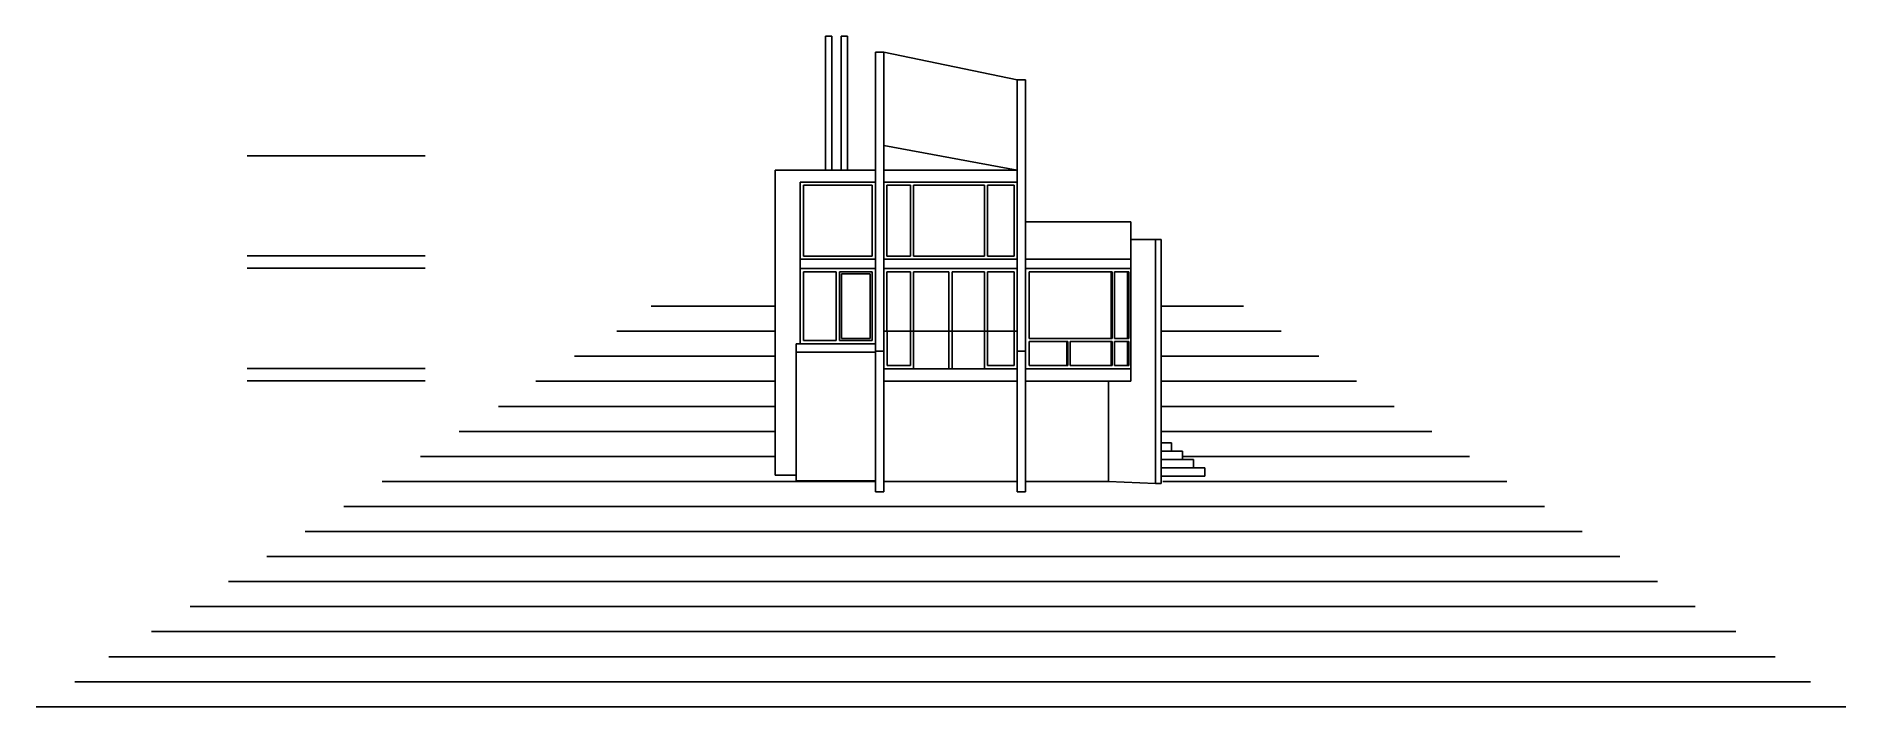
# Model space of a CAD drawing. Header units: inches. Extents: x -30960 to 5972, y 141 to 7569.
# Drawn here: x -17209 to -15474, y 3469 to 4112 of the extents above; entities that cross this region are included whole.
import ezdxf

# ---------------------------------------------------------------- set-up
doc = ezdxf.new("R2010")
doc.units = ezdxf.units.IN
doc.header["$LTSCALE"] = 0.5
doc.header["$MEASUREMENT"] = 0
for name, color, linetype in [('A-Elev-North', 7, 'Continuous'), ('A-Elev-South', 7, 'Continuous'), ('A-glazing', 252, 'Continuous')]:
    doc.layers.add(name, color=color, linetype=linetype)

msp = doc.modelspace()

# ---------------------------------------------------------------- linework, layer by layer
at = {"layer": 'A-Elev-North', "color": 253}
for p, q in [((-16500.2, 3983.6, -51475.7), (-16404.2, 3983.6, -51475.7)), ((-16476.2, 3972.3, 133814.9), (-16476.2, 3817.3)), ((-16159.1, 3793.3, -10295.1), (-16211.4, 3793.3, -10295.1))]:
    msp.add_line(p, q, dxfattribs=at)
at = {"layer": 'A-Elev-North', "color": 252}
for p, q in [((-16404.2, 3972.3, 133814.9), (-16476.2, 3972.3, 133814.9)), ((-16407.2, 3969.3, 133814.9), (-16473.2, 3969.3, 133814.9)), ((-16407.2, 3901.3, -25734.8), (-16473.2, 3901.3, -25734.8)), ((-16441.7, 3886.3, 12), (-16473.2, 3886.3, 12)), ((-16407.2, 3886.3, 12), (-16438.7, 3886.3, 12)), ((-16409.2, 3884.3, 12), (-16436.7, 3884.3, 12)), ((-16256.6, 3822.3, -15011.7), (-16256.6, 3886.3, -15374.6)), ((-16177.1, 3822.3, -14560.7), (-16177.1, 3886.3, -14923.7)), ((-16175, 3822.3, -14548.7), (-16175, 3886.3, -14911.7)), ((-16161.2, 3822.3, -14470.5), (-16161.2, 3886.3, -14833.5)), ((-16473.2, 3820.3), (-16441.7, 3820.3)), ((-16438.7, 3820.3), (-16407.2, 3820.3)), ((-16436.7, 3822.3), (-16409.2, 3822.3)), ((-16256.6, 3819.3), (-16256.6, 3796.3)), ((-16219.5, 3796.3, -14653.9), (-16219.5, 3819.3, -14784.3)), ((-16217.4, 3796.3, -14641.9), (-16217.4, 3819.3, -14772.3)), ((-16177.1, 3796.3, -14413.3), (-16177.1, 3819.3, -14543.7)), ((-16175, 3796.3, -14401.2), (-16175, 3819.3, -14531.7)), ((-16161.2, 3796.3, -14323), (-16161.2, 3819.3, -14453.5)), ((-16480.2, 3817.3), (-16404.2, 3817.3)), ((-16480.2, 3809.3), (-16404.2, 3809.3))]:
    msp.add_line(p, q, dxfattribs=at)
at = {"layer": 'A-Elev-North', "color": 7}
for p, q in [((-16260.2, 3934.3), (-16159.1, 3934.3)), ((-16159.1, 3917.3, -10295.1), (-16159.1, 3934.3, -10295.1)), ((-16159.1, 3917.3), (-16130.1, 3917.3)), ((-16404.2, 3810.3), (-16396.2, 3810.3)), ((-16396.2, 3810.3), (-16396.2, 3675.3)), ((-16268.2, 3810.3), (-16260.2, 3810.3)), ((-16268.2, 3810.3), (-16268.2, 3675.3)), ((-16180.8, 3685.3), (-16135.7, 3683.3, -10295.1))]:
    msp.add_line(p, q, dxfattribs=at)
at = {"layer": 'A-Elev-North', "color": 251}
for p, q in [((-16159.1, 3917.3), (-16159.1, 3898.3)), ((-16178.2, 3822.3, -14323), (-16178.2, 3886.3, -14323)), ((-16162.3, 3822.3, -14323), (-16162.3, 3886.3, -14323)), ((-16220.6, 3796.3), (-16220.6, 3819.3)), ((-16178.2, 3796.3), (-16178.2, 3819.3)), ((-16162.3, 3796.3, -14323), (-16162.3, 3819.3, -14323))]:
    msp.add_line(p, q, dxfattribs=at)
at = {"layer": 'A-Elev-North', "color": 250}
for p, q in [((-16393, 3829.3), (-16393, 3796.3)), ((-16370.7, 3829.3), (-16370.7, 3796.3)), ((-16367.7, 3829.3), (-16367.7, 3793.3)), ((-16333.7, 3829.3), (-16333.7, 3793.3)), ((-16330.7, 3829.3), (-16330.7, 3793.3)), ((-16299.7, 3829.3, -25737.8), (-16299.7, 3793.3, -25737.8)), ((-16296.7, 3829.3, -25737.8), (-16296.7, 3796.3, -25737.8)), ((-16271.2, 3829.3), (-16271.2, 3796.3)), ((-16370.7, 3796.3), (-16393, 3796.3)), ((-16271.2, 3796.3), (-16296.7, 3796.3, -25737.8))]:
    msp.add_line(p, q, dxfattribs=at)
at = {"layer": 'A-Elev-North'}
msp.add_line((-16480.2, 3691.3, -51475.7), (-16480.2, 3685.9, -51475.7), dxfattribs=at)
at = {"layer": 'A-Elev-South', "color": 253}
for p, q in [((-16452, 3983.6, -51475.7), (-16452, 4112.1)), ((-16446, 4112.1), (-16452, 4112.1)), ((-16446, 3983.6, -51475.7), (-16446, 4112.1)), ((-16437, 3983.6, -51475.7), (-16437, 4112.1)), ((-16431, 4112.1), (-16437, 4112.1)), ((-16431, 3983.6, -51475.7), (-16431, 4112.1)), ((-16396.2, 3810.3), (-16396.2, 4096.8)), ((-16268.2, 3810.3), (-16268.2, 4070.3)), ((-16500.2, 3691.3), (-16500.2, 3983.6, -51475.7)), ((-16268.2, 3972.3, 133814.9), (-16396.2, 3972.3, 133814.9)), ((-16135.7, 3683.3, -10295.1), (-16135.7, 3917.3, -10295.1)), ((-16404.2, 3898.3), (-16476.2, 3898.3)), ((-16404.2, 3889.3), (-16476.2, 3889.3)), ((-16268.2, 3898.3, -25734.8), (-16396.2, 3898.3, -25734.8)), ((-16268.2, 3889.3, -25734.8), (-16396.2, 3889.3, -25734.8)), ((-16268, 3829.3), (-16396, 3829.3)), ((-16480.2, 3691.3, 1715.9), (-16480.2, 3817.3, -20470.9)), ((-16268.2, 3793.3), (-16396.2, 3793.3)), ((-16159.1, 3793.3), (-16260.2, 3793.3)), ((-16268.2, 3781.3), (-16396.2, 3781.3)), ((-16500.2, 3691.3, -5147.6), (-16480.2, 3691.3, -3431.7)), ((-16480.2, 3685.9), (-16404.2, 3685.9))]:
    msp.add_line(p, q, dxfattribs=at)
at = {"layer": 'A-Elev-South', "color": 7}
for p, q in [((-16404.2, 4096.8), (-16396.2, 4096.8)), ((-16404.2, 3675.3), (-16404.2, 4096.8)), ((-16396.2, 4096.8), (-16268.2, 4070.3)), ((-16404.2, 3918.3, -5147.6), (-16404.2, 4093, -5147.6)), ((-16260.2, 4070.3), (-16268.2, 4070.3)), ((-16260.2, 3675.3), (-16260.2, 4070.3)), ((-16130.1, 3683.3, -10295.1), (-16130.1, 3917.3, -10295.1)), ((-16130.1, 3683.3, -10295.1), (-16135.7, 3683.3, -10295.1)), ((-16404.2, 3675.3), (-16396.2, 3675.3)), ((-16268.2, 3675.3), (-16260.2, 3675.3))]:
    msp.add_line(p, q, dxfattribs=at)
at = {"layer": 'A-Elev-South', "color": 2, "ltscale": 0.1}
for p, q in [((-16836.1, 3997.6, -51475.7), (-17006.6, 3997.6, -51475.7)), ((-16836.1, 3901.6, -51475.7), (-17006.6, 3901.6, -51475.7)), ((-16836.1, 3889.6, -51475.7), (-17006.6, 3889.6, -51475.7)), ((-16836.1, 3793.6, -51475.7), (-17006.6, 3793.6, -51475.7)), ((-16836.1, 3781.6, -51475.7), (-17006.6, 3781.6, -51475.7)), ((-16665.6, 3685.3, -51475.7), (-16836.1, 3685.3, -51475.7))]:
    msp.add_line(p, q, dxfattribs=at)
at = {"layer": 'A-Elev-South', "color": 252}
for p, q in [((-16473.2, 3901.3, -25734.8), (-16473.2, 3969.3, 133814.9)), ((-16407.2, 3901.3, -25734.8), (-16407.2, 3969.3, 133814.9)), ((-16393.2, 3901.3, -25746.8), (-16393.2, 3969.3, 159549.8)), ((-16370.7, 3901.3, -25746.8), (-16370.7, 3969.3, 159549.8)), ((-16367.7, 3901.3, -25746.8), (-16367.7, 3969.3, 159549.8)), ((-16299.7, 3901.3, -51484.7), (-16299.7, 3969.3, 133811.9)), ((-16296.7, 3901.3, -51484.7), (-16296.7, 3969.3, 133811.9)), ((-16271.2, 3901.3, -25746.8), (-16271.2, 3969.3, 159549.8)), ((-16473.2, 3820.3, -215796), (-16473.2, 3886.3, -60921)), ((-16441.7, 3820.3, -215796), (-16441.7, 3886.3, -60921)), ((-16438.7, 3820.3, 1.2), (-16438.7, 3886.3, 12)), ((-16436.7, 3822.3, 1.2), (-16436.7, 3884.3, 12)), ((-16409.2, 3822.3, 1.2), (-16409.2, 3884.3, 12)), ((-16407.2, 3820.3, 1.2), (-16407.2, 3886.3, 12)), ((-16393.2, 3829.3), (-16393.2, 3886.3, -25737.8)), ((-16370.7, 3829.3), (-16370.7, 3886.3, -25737.8)), ((-16367.7, 3829.3), (-16367.7, 3886.3, -25737.8)), ((-16333.7, 3829.3), (-16333.7, 3886.3, -25737.8)), ((-16330.7, 3829.3), (-16330.7, 3886.3, -25737.8)), ((-16299.7, 3829.3, -25737.8), (-16299.7, 3886.3, -51475.7)), ((-16296.7, 3829.3, -25737.8), (-16296.7, 3886.3, -51475.7)), ((-16271.2, 3829.3), (-16271.2, 3886.3, -25737.8)), ((-16177.1, 3822.3), (-16256.6, 3822.3)), ((-16219.5, 3819.3), (-16256.6, 3819.3)), ((-16177.1, 3819.3), (-16217.4, 3819.3)), ((-16161.2, 3822.3), (-16175, 3822.3)), ((-16161.2, 3819.3), (-16175, 3819.3)), ((-16219.5, 3796.3), (-16256.6, 3796.3)), ((-16177.1, 3796.3), (-16217.4, 3796.3)), ((-16161.2, 3796.3), (-16175, 3796.3)), ((-16729.8, 3781.3, -15442.7), (-16500.2, 3781.3, -15442.7)), ((-16130.1, 3781.3, -15442.7), (-15942.9, 3781.3, -15442.7)), ((-16914.1, 3661.3, -15442.7), (-15762.4, 3661.3, -15442.7)), ((-17098.4, 3541.3, -10295.1), (-15578.9, 3541.3, -10295.1))]:
    msp.add_line(p, q, dxfattribs=at)
at = {"layer": 'A-Elev-South', "color": 126}
for p, q in [((-16619.2, 3853.3, -15442.7), (-16500.2, 3853.3, -15442.7)), ((-16130.1, 3853.3, -15442.7), (-16051.1, 3853.3, -15442.7)), ((-16652.3, 3829.3, -15442.7), (-16500.2, 3829.3, -15442.7)), ((-16130.1, 3829.3, -15442.7), (-16015, 3829.3, -15442.7)), ((-16692.9, 3805.3, -15442.7), (-16500.2, 3805.3, -15442.7)), ((-16130.1, 3805.3, -15442.7), (-15979, 3805.3, -15442.7)), ((-16765.7, 3757.3, -15442.7), (-16500.2, 3757.3, -15442.7)), ((-16130.1, 3757.3, -15442.7), (-15906.8, 3757.3, -15442.7)), ((-16803.5, 3733.3, -15442.7), (-16500.2, 3733.3, -15442.7)), ((-16130.1, 3733.3, -15442.7), (-15870.7, 3733.3, -15442.7)), ((-16840.4, 3709.3, -15442.7), (-16500.2, 3709.3, -15442.7)), ((-16109.6, 3709.3, -15442.7), (-15834.6, 3709.3, -15442.7)), ((-16877.2, 3685.3, -2320.6), (-16404.2, 3685.3, -9241.7)), ((-16128.5, 3685.3, -13275.5), (-15798.5, 3685.3, -18103.7)), ((-16951, 3637.3, -15442.7), (-15726.3, 3637.3, -15442.7)), ((-16987.8, 3613.3), (-15690.2, 3613.3)), ((-17024.7, 3589.3), (-15654.1, 3589.3)), ((-17061.5, 3565.3), (-15618, 3565.3)), ((-17139.4, 3517.3, -10295.1), (-15541.3, 3517.3, -10295.1)), ((-17172.1, 3493.3, -10295.1), (-15507.5, 3493.3, -10295.1)), ((-17209, 3469.3, -10295.1), (-15473.6, 3469.3, -10295.1))]:
    msp.add_line(p, q, dxfattribs=at)
at = {"layer": 'A-glazing', "color": 253}
for p, q in [((-16396.2, 4007.2, 9151.2), (-16268.2, 3983.6)), ((-16260.2, 3898.3, -15442.7), (-16159.1, 3898.3, -15442.7)), ((-16260.2, 3781.3, -10295.1), (-16159.1, 3781.3, -10295.1))]:
    msp.add_line(p, q, dxfattribs=at)
at = {"layer": 'A-glazing'}
for p, q in [((-16396.2, 3983.6), (-16268.2, 3983.6)), ((-16393.2, 3969.3, 133811.9), (-16370.7, 3969.3, 133811.9)), ((-16367.7, 3969.3, 133811.9), (-16299.7, 3969.3, 108074.1)), ((-16296.7, 3969.3, 133811.9), (-16271.2, 3969.3, 133811.9)), ((-16393.2, 3901.3, -51484.7), (-16370.7, 3901.3, -51484.7)), ((-16367.7, 3901.3, -51484.7), (-16299.7, 3901.3, -77222.5)), ((-16296.7, 3901.3, -77222.5), (-16271.2, 3901.3, -51484.7)), ((-16260.2, 3889.3, -25737.8), (-16159.1, 3889.3, -25737.8)), ((-16393.2, 3886.3, -51475.7), (-16370.7, 3886.3, -51475.7)), ((-16367.7, 3886.3, -51475.7), (-16333.7, 3886.3, -51475.7)), ((-16330.7, 3886.3, -51475.7), (-16299.7, 3886.3, -77213.5)), ((-16296.7, 3886.3, -77213.5), (-16271.2, 3886.3, -51475.7)), ((-16256.6, 3886.3, -25737.8), (-16177.1, 3886.3, -25737.8)), ((-16256.6, 3886.3, -25737.8), (-16177.1, 3886.3, -25737.8)), ((-16175, 3886.3, -25737.8), (-16161.2, 3886.3, -25737.8)), ((-16175, 3886.3, -25737.8), (-16161.2, 3886.3, -25737.8))]:
    msp.add_line(p, q, dxfattribs=at)
at = {"layer": 'A-glazing', "color": 7}
for p, q in [((-16260.2, 3937.3, -25737.8), (-16260.2, 3937.3, -25737.8)), ((-16396.2, 3685.3, -25737.8), (-16268.2, 3685.3, -25737.8)), ((-16260.2, 3685.3, -25737.8), (-16180.8, 3685.3, -25737.8))]:
    msp.add_line(p, q, dxfattribs=at)
at = {"layer": 'A-glazing', "color": 251}
for p, q in [((-16159.1, 3781.3), (-16159.1, 3898.3)), ((-16180.8, 3685.3), (-16180.8, 3781.3))]:
    msp.add_line(p, q, dxfattribs=at)
at = {"layer": 'A-glazing', "color": 252}
for p, q in [((-16120.2, 3722.3, 10295.1), (-16130.1, 3722.3, 10295.1)), ((-16120.2, 3714.3, -5147.6), (-16130.1, 3714.3, -5147.6)), ((-16120.2, 3714.3, 10295.1), (-16120.2, 3722.3, 10295.1)), ((-16109.6, 3714.3), (-16120.2, 3714.3)), ((-16109.6, 3706.3, 5147.6), (-16109.6, 3714.3, 5147.6)), ((-16109.6, 3706.3, -10295.1), (-16130.1, 3706.3, -10295.1)), ((-16099, 3698.3, -5147.6), (-16130.1, 3698.3, -5147.6)), ((-16099, 3706.3, -5147.6), (-16109.6, 3706.3, -5147.6)), ((-16099, 3698.3), (-16099, 3706.3)), ((-16088.4, 3698.3, -5147.6), (-16099, 3698.3, -5147.6)), ((-16088.4, 3698.3, -5147.6), (-16088.4, 3690.3, -5147.6)), ((-16088.4, 3690.3, -5147.6), (-16130.1, 3690.3, -5147.6))]:
    msp.add_line(p, q, dxfattribs=at)

doc.saveas('drawing.dxf')
